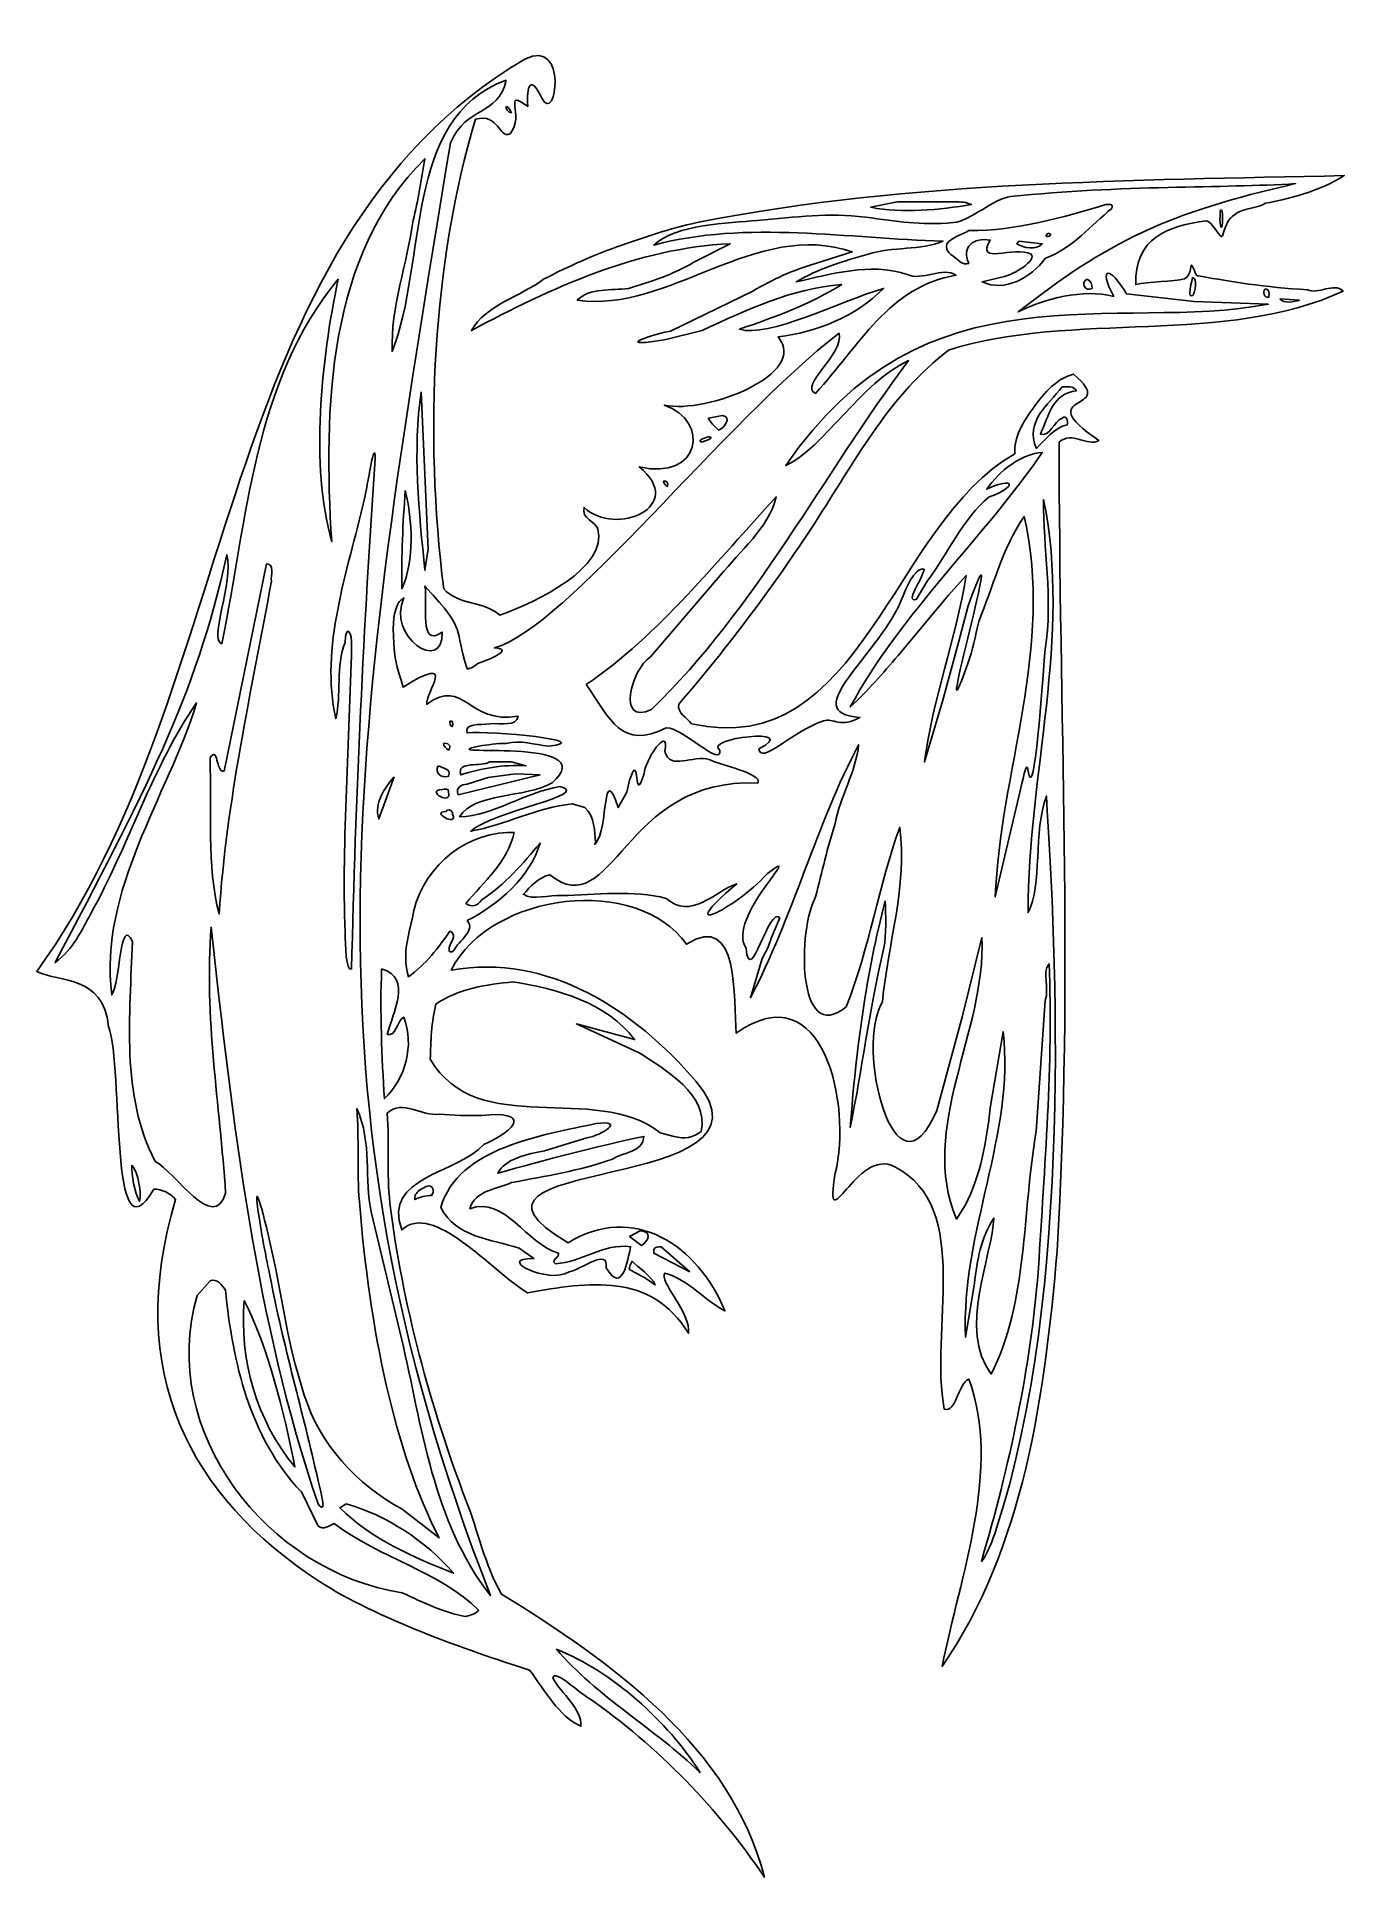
# Model space of a CAD drawing. Header units: centimetres. Extents: x -6.2 to 6.2, y -8.6 to 8.8.
import ezdxf

# ---------------------------------------------------------------- set-up
doc = ezdxf.new("R2010")
doc.units = ezdxf.units.CM
doc.header["$MEASUREMENT"] = 0
doc.layers.add('Ebene 1', color=7, linetype='Continuous')

msp = doc.modelspace()

# ---------------------------------------------------------------- linework, layer by layer
at = {"layer": 'Ebene 1'}
for points, knots in [([(-1.56449, 8.57955), (-1.15047, 8.79037), (-1.26731, 7.94709), (-1.40447, 8.20871), (-1.40447, 8.20871), (-1.50861, 8.44239), (-1.55179, 8.32047), (-1.53655, 8.13251), (-1.53655, 8.13251), (-1.78547, 8.30777), (-1.55433, 8.04615), (-1.70419, 7.87343), (-1.70419, 7.87343), (-1.81087, 7.82263), (-1.80833, 8.07155), (-2.03185, 8.01059), (-2.03185, 8.01059), (-2.43571, 6.64661), (-2.51699, 5.04387), (-2.33157, 3.56813), (-2.33157, 3.56813), (-2.18933, 3.40811), (-1.95565, 3.45637), (-1.80071, 3.31921), (-1.80071, 3.31921), (-1.44257, 3.44621), (-0.77963, 3.76879), (-0.87361, 4.13455), (-0.87361, 4.13455), (-0.88885, 4.20059), (-1.03617, 4.23361), (-1.00315, 4.33775), (-1.00315, 4.33775), (-0.70597, 4.05327), (-0.02525, 4.35045), (-0.48245, 4.72129), (-0.48245, 4.72129), (0.0992, 4.58667), (0.19318, 5.15563), (-0.24623, 5.30549), (-0.24623, 5.30549), (0.16016, 5.21913), (1.1279, 5.60267), (0.83072, 5.95065), (0.83072, 5.95065), (1.20156, 5.99891), (1.55462, 6.13607), (1.82894, 6.41039), (1.82894, 6.41039), (1.41238, 6.28593), (0.73674, 5.93795), (0.46496, 6.02431), (0.46496, 6.02431), (0.79516, 6.13607), (1.13552, 6.26053), (1.4327, 6.44595), (1.4327, 6.44595), (0.9628, 6.41039), (0.53608, 6.20973), (0.1119, 6.01161), (0.1119, 6.01161), (0.1119, 6.01161), (-0.23099, 5.92525), (-0.23099, 5.92525), (-0.23099, 5.92525), (-0.69581, 5.84905), (-0.46467, 5.94557), (-0.18781, 6.00653), (-0.18781, 6.00653), (-0.18781, 6.00653), (0.59196, 6.38499), (0.59196, 6.38499), (0.59196, 6.38499), (0.77992, 6.49675), (0.9755, 6.58311), (1.18378, 6.64661), (1.18378, 6.64661), (1.18378, 6.64661), (1.53176, 6.75583), (1.53176, 6.75583), (1.53176, 6.75583), (0.6199, 7.06825), (-0.19289, 6.17417), (-1.06919, 6.29863), (-1.06919, 6.29863), (-0.94727, 6.42309), (-0.74661, 6.38499), (-0.58405, 6.41039), (-0.58405, 6.41039), (-0.37323, 6.47135), (-0.15733, 6.54501), (0.0357, 6.65677), (0.0357, 6.65677), (0.0357, 6.65677), (0.3786, 6.83203), (0.3786, 6.83203), (0.3786, 6.83203), (-0.49769, 6.79393), (-1.32573, 6.41039), (-2.06995, 6.01161), (-2.06995, 6.01161), (-1.94041, 6.24783), (-1.60513, 6.33419), (-1.38669, 6.49675), (-1.38669, 6.49675), (-1.14539, 6.62121), (-0.90155, 6.73297), (-0.64755, 6.81933), (-0.64755, 6.81933), (-0.40371, 6.90569), (-0.14209, 6.99205), (0.1119, 7.04285), (0.1119, 7.04285), (2.08294, 7.42639), (4.1886, 7.43147), (6.18504, 7.47719), (6.18504, 7.47719), (5.95136, 7.32733), (5.6491, 7.25367), (5.44082, 7.21557), (5.44082, 7.21557), (5.37732, 7.16731), (5.23762, 7.18001), (5.14618, 7.10635), (5.14618, 7.10635), (5.0903, 7.06317), (5.06998, 7.02761), (5.03442, 6.90823), (5.03442, 6.90823), (5.01918, 6.85997), (4.93028, 7.05809), (4.87948, 7.05047), (4.87948, 7.05047), (4.52388, 7.00221), (4.19622, 6.88537), (4.214, 6.44595), (4.214, 6.44595), (4.3283, 6.47643), (4.57468, 6.47135), (4.67374, 6.50183), (4.67374, 6.50183), (4.74994, 6.52469), (4.72454, 6.67709), (4.74994, 6.61867), (4.74994, 6.61867), (4.7982, 6.51199), (4.77534, 6.53485), (4.84392, 6.52215), (4.84392, 6.52215), (5.0903, 6.47897), (5.44082, 6.41801), (5.8396, 6.39769), (5.8396, 6.39769), (5.93866, 6.34689), (6.08598, 6.47135), (6.17488, 6.38499), (6.17488, 6.38499), (5.0649, 5.86429), (3.6171, 6.19957), (2.44362, 5.82619), (2.44362, 5.82619), (1.88736, 5.39693), (1.59272, 4.83305), (1.21426, 4.24631), (1.21426, 4.24631), (0.82564, 3.64179), (0.35574, 3.01187), (-0.10907, 2.47593), (-0.10907, 2.47593), (-0.12431, 2.38957), (-0.03033, 2.35147), (0.01284, 2.29051), (0.01284, 2.29051), (1.62574, 1.92983), (1.90514, 4.18789), (3.071, 4.84575), (3.071, 4.84575), (3.05576, 4.99815), (3.14974, 5.14801), (3.24626, 5.28009), (3.24626, 5.28009), (3.35294, 5.43249), (3.47232, 5.55949), (3.62472, 5.59759), (3.62472, 5.59759), (4.07684, 5.22675), (3.18276, 5.44011), (3.86602, 4.97021), (3.86602, 4.97021), (3.75426, 4.90925), (3.60948, 5.06673), (3.4901, 4.95497), (3.4901, 4.95497), (3.48502, 2.47339), (3.62726, -0.13772), (3.46978, -2.6955), (3.46978, -2.6955), (3.35548, -4.05948), (3.15482, -5.50982), (2.38266, -6.62742), (2.38266, -6.62742), (2.55284, -5.77144), (2.944, -4.7529), (2.63666, -3.90962), (2.63666, -3.90962), (2.52998, -3.94772), (2.51728, -4.2322), (2.40298, -4.1941), (2.40298, -4.1941), (2.25566, -3.46258), (2.67984, -2.28402), (1.93562, -1.90048), (1.93562, -1.90048), (1.57494, -1.70236), (1.26252, -2.6447), (1.37174, -1.96144), (1.37174, -1.96144), (1.52922, -1.31628), (1.26252, -0.05136), (0.43448, -0.63556), (0.43448, -0.63556), (0.40654, -0.32568), (0.47258, 0.52775), (-0.03541, 0.20517), (-0.03541, 0.20517), (-0.49769, 0.86303), (-1.88199, 0.70301), (-2.26045, -0.03866), (-2.26045, -0.03866), (-1.33843, 0.11881), (-0.52817, -0.41204), (0.05602, -1.09276), (0.05602, -1.09276), (0.97804, -2.18496), (-2.58811, -1.77602), (-1.15555, -2.6193), (-1.15555, -2.6193), (-0.53833, -2.23576), (0.07634, -2.6447), (0.3278, -3.26446), (0.3278, -3.26446), (0.15762, -3.1781), (-0.02017, -2.96728), (-0.23861, -2.90632), (-0.23861, -2.90632), (-0.30465, -2.97998), (0.01792, -3.28986), (-0.01763, -3.47528), (-0.01763, -3.47528), (-0.37069, -2.89362), (-0.95997, -2.99268), (-1.53909, -3.09174), (-1.53909, -3.09174), (-1.88707, -2.88092), (-2.43063, -2.22306), (-2.72781, -2.49738), (-2.72781, -2.49738), (-2.91069, -1.98684), (-2.20965, -1.97414), (-1.95057, -1.68966), (-1.95057, -1.68966), (-1.62037, -1.5398), (-1.51877, -1.36708), (-1.97343, -1.41534), (-1.97343, -1.41534), (-2.10805, -1.41534), (-2.24013, -1.41534), (-2.37221, -1.40264), (-2.37221, -1.40264), (-2.53985, -1.42804), (-2.72527, -1.25532), (-2.86497, -1.39248), (-2.86497, -1.39248), (-2.84465, -1.68458), (-2.87259, -1.95382), (-2.83957, -2.24592), (-2.83957, -2.24592), (-2.72273, -3.20096), (-2.45857, -4.1687), (-2.12075, -5.05516), (-2.12075, -5.05516), (-2.00391, -5.35996), (-1.94549, -5.65714), (-1.78547, -5.94416), (-1.78547, -5.94416), (-0.74915, -6.57662), (0.3913, -7.39704), (0.70118, -8.62132), (0.70118, -8.62132), (0.277, -7.98378), (-0.30973, -7.37926), (-0.95997, -6.92714), (-0.95997, -6.92714), (-1.05649, -6.8738), (-1.27747, -6.65282), (-1.30033, -6.7341), (-1.30033, -6.7341), (-1.21905, -6.8865), (-1.02347, -7.02874), (-1.03363, -7.19384), (-1.03363, -7.19384), (-1.24445, -7.09732), (-1.37907, -6.85094), (-1.51877, -6.66298), (-1.51877, -6.66298), (-2.11313, -6.47248), (-2.96403, -6.1753), (-3.50759, -5.82224), (-3.50759, -5.82224), (-4.72933, -5.02722), (-5.35925, -3.84358), (-4.86649, -2.21036), (-4.86649, -2.21036), (-4.91475, -2.1494), (-4.99857, -2.1113), (-5.07223, -2.1113), (-5.07223, -2.1113), (-5.50149, -2.84282), (-5.35417, -0.97084), (-5.50149, -0.57206), (-5.50149, -0.57206), (-5.55737, -0.07676), (-5.96123, -0.16312), (-6.17967, -0.05136), (-6.17967, -0.05136), (-4.23403, 2.62579), (-4.53121, 6.81933), (-1.56449, 8.57955)], [0, 0, 0, 0, 0.01219512, 0.01219512, 0.01219512, 0.01219512, 0.02439024, 0.02439024, 0.02439024, 0.02439024, 0.03658537, 0.03658537, 0.03658537, 0.03658537, 0.04878049, 0.04878049, 0.04878049, 0.04878049, 0.06097561, 0.06097561, 0.06097561, 0.06097561, 0.07317073, 0.07317073, 0.07317073, 0.07317073, 0.08536585, 0.08536585, 0.08536585, 0.08536585, 0.09756098, 0.09756098, 0.09756098, 0.09756098, 0.1097561, 0.1097561, 0.1097561, 0.1097561, 0.12195122, 0.12195122, 0.12195122, 0.12195122, 0.13414634, 0.13414634, 0.13414634, 0.13414634, 0.14634146, 0.14634146, 0.14634146, 0.14634146, 0.15853659, 0.15853659, 0.15853659, 0.15853659, 0.17073171, 0.17073171, 0.17073171, 0.17073171, 0.18292683, 0.18292683, 0.18292683, 0.18292683, 0.19512195, 0.19512195, 0.19512195, 0.19512195, 0.20731707, 0.20731707, 0.20731707, 0.20731707, 0.2195122, 0.2195122, 0.2195122, 0.2195122, 0.23170732, 0.23170732, 0.23170732, 0.23170732, 0.24390244, 0.24390244, 0.24390244, 0.24390244, 0.25609756, 0.25609756, 0.25609756, 0.25609756, 0.26829268, 0.26829268, 0.26829268, 0.26829268, 0.2804878, 0.2804878, 0.2804878, 0.2804878, 0.29268293, 0.29268293, 0.29268293, 0.29268293, 0.30487805, 0.30487805, 0.30487805, 0.30487805, 0.31707317, 0.31707317, 0.31707317, 0.31707317, 0.32926829, 0.32926829, 0.32926829, 0.32926829, 0.34146341, 0.34146341, 0.34146341, 0.34146341, 0.35365854, 0.35365854, 0.35365854, 0.35365854, 0.36585366, 0.36585366, 0.36585366, 0.36585366, 0.37804878, 0.37804878, 0.37804878, 0.37804878, 0.3902439, 0.3902439, 0.3902439, 0.3902439, 0.40243902, 0.40243902, 0.40243902, 0.40243902, 0.41463415, 0.41463415, 0.41463415, 0.41463415, 0.42682927, 0.42682927, 0.42682927, 0.42682927, 0.43902439, 0.43902439, 0.43902439, 0.43902439, 0.45121951, 0.45121951, 0.45121951, 0.45121951, 0.46341463, 0.46341463, 0.46341463, 0.46341463, 0.47560976, 0.47560976, 0.47560976, 0.47560976, 0.48780488, 0.48780488, 0.48780488, 0.48780488, 0.5, 0.5, 0.5, 0.5, 0.51219512, 0.51219512, 0.51219512, 0.51219512, 0.52439024, 0.52439024, 0.52439024, 0.52439024, 0.53658537, 0.53658537, 0.53658537, 0.53658537, 0.54878049, 0.54878049, 0.54878049, 0.54878049, 0.56097561, 0.56097561, 0.56097561, 0.56097561, 0.57317073, 0.57317073, 0.57317073, 0.57317073, 0.58536585, 0.58536585, 0.58536585, 0.58536585, 0.59756098, 0.59756098, 0.59756098, 0.59756098, 0.6097561, 0.6097561, 0.6097561, 0.6097561, 0.62195122, 0.62195122, 0.62195122, 0.62195122, 0.63414634, 0.63414634, 0.63414634, 0.63414634, 0.64634146, 0.64634146, 0.64634146, 0.64634146, 0.65853659, 0.65853659, 0.65853659, 0.65853659, 0.67073171, 0.67073171, 0.67073171, 0.67073171, 0.68292683, 0.68292683, 0.68292683, 0.68292683, 0.69512195, 0.69512195, 0.69512195, 0.69512195, 0.70731707, 0.70731707, 0.70731707, 0.70731707, 0.7195122, 0.7195122, 0.7195122, 0.7195122, 0.73170732, 0.73170732, 0.73170732, 0.73170732, 0.74390244, 0.74390244, 0.74390244, 0.74390244, 0.75609756, 0.75609756, 0.75609756, 0.75609756, 0.76829268, 0.76829268, 0.76829268, 0.76829268, 0.7804878, 0.7804878, 0.7804878, 0.7804878, 0.79268293, 0.79268293, 0.79268293, 0.79268293, 0.80487805, 0.80487805, 0.80487805, 0.80487805, 0.81707317, 0.81707317, 0.81707317, 0.81707317, 0.82926829, 0.82926829, 0.82926829, 0.82926829, 0.84146341, 0.84146341, 0.84146341, 0.84146341, 0.85365854, 0.85365854, 0.85365854, 0.85365854, 0.86585366, 0.86585366, 0.86585366, 0.86585366, 0.87804878, 0.87804878, 0.87804878, 0.87804878, 0.8902439, 0.8902439, 0.8902439, 0.8902439, 0.90243902, 0.90243902, 0.90243902, 0.90243902, 0.91463415, 0.91463415, 0.91463415, 0.91463415, 0.92682927, 0.92682927, 0.92682927, 0.92682927, 0.93902439, 0.93902439, 0.93902439, 0.93902439, 0.95121951, 0.95121951, 0.95121951, 0.95121951, 0.96341463, 0.96341463, 0.96341463, 0.96341463, 0.97560976, 0.97560976, 0.97560976, 0.97560976, 0.98780488, 0.98780488, 0.98780488, 0.98780488, 1, 1, 1, 1]), ([(3.92952, 7.20287), (3.95238, 7.20287), (4.00826, 7.21557), (3.98794, 7.16731), (3.98794, 7.16731), (3.78474, 7.00475), (3.62472, 6.79393), (3.36056, 6.69487), (3.36056, 6.69487), (3.22086, 6.50945), (2.97448, 6.37229), (2.76112, 6.47135), (2.76112, 6.47135), (2.76112, 6.47135), (2.97194, 6.52215), (2.97194, 6.52215), (2.97194, 6.52215), (3.06084, 6.54501), (3.27674, 6.66947), (3.22594, 6.73297), (3.22594, 6.73297), (3.06592, 6.81933), (2.69, 6.62121), (2.83732, 6.86759), (2.83732, 6.86759), (2.6773, 6.89299), (2.56554, 6.80663), (2.63412, 6.64661), (2.63412, 6.64661), (2.60618, 6.63391), (2.58078, 6.64661), (2.55538, 6.65677), (2.55538, 6.65677), (2.50458, 6.72027), (2.40806, 6.73297), (2.42584, 6.83203), (2.42584, 6.83203), (2.47918, 6.89299), (2.56554, 6.91839), (2.63666, 6.95649), (2.63666, 6.95649), (3.08878, 6.95649), (3.51804, 7.07841), (3.92952, 7.20287)], [0, 0, 0, 0, 0.09090909, 0.09090909, 0.09090909, 0.09090909, 0.18181818, 0.18181818, 0.18181818, 0.18181818, 0.27272727, 0.27272727, 0.27272727, 0.27272727, 0.36363636, 0.36363636, 0.36363636, 0.36363636, 0.45454545, 0.45454545, 0.45454545, 0.45454545, 0.54545455, 0.54545455, 0.54545455, 0.54545455, 0.63636364, 0.63636364, 0.63636364, 0.63636364, 0.72727273, 0.72727273, 0.72727273, 0.72727273, 0.81818182, 0.81818182, 0.81818182, 0.81818182, 0.90909091, 0.90909091, 0.90909091, 0.90909091, 1, 1, 1, 1]), ([(-2.97927, 4.79749), (-3.08595, 3.27095), (-3.16723, 1.57169), (-3.20279, -0.0285), (-3.20279, -0.0285), (-3.25867, -0.0539), (-3.26121, 0.19501), (-3.26375, 0.31947), (-3.26375, 0.31947), (-3.29677, 1.19577), (-3.22057, 2.14065), (-3.20279, 3.02203), (-3.20279, 3.02203), (-3.19263, 3.15919), (-3.25867, 3.24555), (-3.26375, 3.06013), (-3.26375, 3.06013), (-3.35265, 2.83661), (-3.29677, 2.56229), (-3.35265, 2.33877), (-3.35265, 2.33877), (-3.50251, 3.01441), (-3.24343, 3.72307), (-3.08341, 4.40633), (-3.08341, 4.40633), (-3.05293, 4.53841), (-2.98181, 5.01847), (-2.97927, 4.79749)], [0, 0, 0, 0, 0.14285714, 0.14285714, 0.14285714, 0.14285714, 0.28571429, 0.28571429, 0.28571429, 0.28571429, 0.42857143, 0.42857143, 0.42857143, 0.42857143, 0.57142857, 0.57142857, 0.57142857, 0.57142857, 0.71428571, 0.71428571, 0.71428571, 0.71428571, 0.85714286, 0.85714286, 0.85714286, 0.85714286, 1, 1, 1, 1]), ([(-4.00797, 3.80435), (-3.92415, 3.80435), (-3.97241, 3.69259), (-3.95971, 3.64179), (-3.95971, 3.64179), (-4.15021, 2.60039), (-4.38643, 1.55899), (-4.45501, 0.49219), (-4.45501, 0.49219), (-4.57693, 0.95193), (-4.52359, 1.47263), (-4.54137, 1.96793), (-4.54137, 1.96793), (-4.46263, 2.09239), (-4.49057, 1.83077), (-4.40929, 1.84347), (-4.40929, 1.84347), (-4.40929, 1.84347), (-4.00797, 3.80435), (-4.00797, 3.80435)], [0, 0, 0, 0, 0.2, 0.2, 0.2, 0.2, 0.4, 0.4, 0.4, 0.4, 0.6, 0.6, 0.6, 0.6, 0.8, 0.8, 0.8, 0.8, 1, 1, 1, 1]), ([(-4.21879, -3.1654), (-4.26451, -3.7115), (-4.10449, -4.30586), (-3.73873, -4.7402), (-3.73873, -4.7402), (-3.84541, -4.2068), (-3.98257, -3.63784), (-4.21879, -3.1654)], [0, 0, 0, 0, 0.5, 0.5, 0.5, 0.5, 1, 1, 1, 1]), ([(-3.25359, -5.08818), (-3.25359, -5.08818), (-3.31455, -5.12628), (-3.31455, -5.12628), (-3.31455, -5.12628), (-3.01483, -5.42346), (-2.61097, -5.59872), (-2.23759, -5.74604), (-2.23759, -5.74604), (-2.50175, -5.43616), (-2.87259, -5.19994), (-3.25359, -5.08818)], [0, 0, 0, 0, 0.33333333, 0.33333333, 0.33333333, 0.33333333, 0.66666667, 0.66666667, 0.66666667, 0.66666667, 1, 1, 1, 1])]:
    msp.add_open_spline(points, degree=3, knots=knots, dxfattribs=at)
at = {"layer": 'Ebene 1', "color": 7}
for points, knots in [([(-1.73975, 8.38143), (-1.82103, 8.03345), (-2.11059, 8.14521), (-2.26807, 7.78707), (-2.26807, 7.78707), (-3.17739, 2.25241), (-3.75905, -1.16896), (-1.88961, -5.95686), (-1.88961, -5.95686), (-2.43825, -5.25074), (-2.53477, -4.35666), (-2.73035, -3.52608), (-2.73035, -3.52608), (-2.73035, -3.52608), (-3.01737, -2.3272), (-3.01737, -2.3272), (-3.01737, -2.3272), (-3.08341, -2.02748), (-3.00721, -1.66934), (-3.15199, -1.3493), (-3.15199, -1.3493), (-3.13167, -1.6287), (-3.15199, -1.94874), (-3.12913, -2.22814), (-3.12913, -2.22814), (-3.03261, -3.43718), (-2.79893, -4.58526), (-2.37475, -5.41076), (-2.37475, -5.41076), (-2.37475, -5.41076), (-2.72273, -5.13898), (-2.72273, -5.13898), (-2.72273, -5.13898), (-3.14945, -4.91546), (-3.51013, -4.51668), (-3.64983, -4.05948), (-3.64983, -4.05948), (-3.82255, -3.55148), (-3.87589, -2.99268), (-4.00797, -2.47198), (-4.00797, -2.47198), (-4.19847, -1.71506), (-4.04353, -2.632), (-3.97241, -2.94188), (-3.97241, -2.94188), (-3.85557, -3.56164), (-3.65745, -4.24744), (-3.52283, -4.85196), (-3.52283, -4.85196), (-3.49997, -4.95102), (-3.42885, -5.21264), (-3.52029, -5.08818), (-3.52029, -5.08818), (-4.11465, -3.35082), (-4.32801, -1.46614), (-4.53121, 0.36773), (-4.53121, 0.36773), (-4.59725, -0.473), (-4.44993, -1.31628), (-4.39405, -2.1494), (-4.39405, -2.1494), (-4.50835, -2.53294), (-4.86649, -1.94874), (-5.05953, -1.84968), (-5.05953, -1.84968), (-5.38719, -1.22992), (-5.29829, -0.4603), (-5.27543, 0.23057), (-5.27543, 0.23057), (-5.39481, 0.49219), (-5.38973, -0.16312), (-5.47101, -0.27488), (-5.47101, -0.27488), (-5.59547, 0.71571), (-4.94523, 1.59709), (-4.66837, 2.48863), (-4.66837, 2.48863), (-5.08747, 1.88665), (-5.31353, 1.13227), (-5.66913, 0.49473), (-5.66913, 0.49473), (-5.76057, 0.33217), (-5.82915, 0.16199), (-6.00695, 0.03245), (-6.00695, 0.03245), (-5.17891, 1.60725), (-4.67091, 2.54959), (-4.38389, 3.89071), (-4.38389, 3.89071), (-4.31531, 3.63163), (-4.55661, 3.08299), (-4.42961, 3.04743), (-4.42961, 3.04743), (-4.18831, 4.22599), (-4.12989, 5.52901), (-3.32979, 6.49675), (-3.32979, 6.49675), (-3.49235, 5.71443), (-3.59395, 4.74669), (-3.39075, 4.01517), (-3.39075, 4.01517), (-3.46949, 5.26739), (-3.43139, 6.73297), (-2.50937, 7.63721), (-2.50937, 7.63721), (-2.54493, 7.43909), (-2.57033, 7.24097), (-2.62113, 7.05555), (-2.62113, 7.05555), (-2.67447, 6.64661), (-2.83449, 6.23513), (-2.81925, 5.81349), (-2.81925, 5.81349), (-2.48397, 6.64661), (-2.72273, 8.02075), (-1.73975, 8.38143)], [0, 0, 0, 0, 0.03448276, 0.03448276, 0.03448276, 0.03448276, 0.06896552, 0.06896552, 0.06896552, 0.06896552, 0.10344828, 0.10344828, 0.10344828, 0.10344828, 0.13793103, 0.13793103, 0.13793103, 0.13793103, 0.17241379, 0.17241379, 0.17241379, 0.17241379, 0.20689655, 0.20689655, 0.20689655, 0.20689655, 0.24137931, 0.24137931, 0.24137931, 0.24137931, 0.27586207, 0.27586207, 0.27586207, 0.27586207, 0.31034483, 0.31034483, 0.31034483, 0.31034483, 0.34482759, 0.34482759, 0.34482759, 0.34482759, 0.37931034, 0.37931034, 0.37931034, 0.37931034, 0.4137931, 0.4137931, 0.4137931, 0.4137931, 0.44827586, 0.44827586, 0.44827586, 0.44827586, 0.48275862, 0.48275862, 0.48275862, 0.48275862, 0.51724138, 0.51724138, 0.51724138, 0.51724138, 0.55172414, 0.55172414, 0.55172414, 0.55172414, 0.5862069, 0.5862069, 0.5862069, 0.5862069, 0.62068966, 0.62068966, 0.62068966, 0.62068966, 0.65517241, 0.65517241, 0.65517241, 0.65517241, 0.68965517, 0.68965517, 0.68965517, 0.68965517, 0.72413793, 0.72413793, 0.72413793, 0.72413793, 0.75862069, 0.75862069, 0.75862069, 0.75862069, 0.79310345, 0.79310345, 0.79310345, 0.79310345, 0.82758621, 0.82758621, 0.82758621, 0.82758621, 0.86206897, 0.86206897, 0.86206897, 0.86206897, 0.89655172, 0.89655172, 0.89655172, 0.89655172, 0.93103448, 0.93103448, 0.93103448, 0.93103448, 0.96551724, 0.96551724, 0.96551724, 0.96551724, 1, 1, 1, 1]), ([(-1.73975, 8.13251), (-1.71435, 8.11981), (-1.69911, 8.09695), (-1.69149, 8.07155), (-1.69149, 8.07155), (-1.71943, 8.07155), (-1.74737, 8.10965), (-1.73975, 8.13251)], [0, 0, 0, 0, 0.5, 0.5, 0.5, 0.5, 1, 1, 1, 1]), ([(-0.89393, 1.16275), (-0.90917, 1.27451), (-0.89647, 1.40913), (-0.99807, 1.49803), (-0.99807, 1.49803), (-0.99807, 1.49803), (-1.11745, 1.53359), (-1.11745, 1.53359), (-1.11745, 1.53359), (-1.45019, 1.49803), (-1.74737, 1.33547), (-2.07503, 1.27451), (-2.07503, 1.27451), (-1.88453, 1.45993), (-0.91425, 1.61995), (-1.23175, 1.69615), (-1.23175, 1.69615), (-1.55941, 1.64535), (-1.85913, 1.42183), (-2.18171, 1.40913), (-2.18171, 1.40913), (-2.03693, 1.64535), (-1.56957, 1.58439), (-1.30541, 1.73171), (-1.30541, 1.73171), (-0.79741, 2.17875), (-2.49667, 1.96793), (-1.99883, 2.07969), (-1.99883, 2.07969), (-1.91501, 2.09239), (-1.82865, 2.10509), (-1.73975, 2.10509), (-1.73975, 2.10509), (-1.60513, 2.14065), (-1.47305, 2.09239), (-1.34097, 2.07969), (-1.34097, 2.07969), (-0.86599, 2.12795), (-1.88961, 2.22955), (-2.11059, 2.20415), (-2.11059, 2.20415), (-2.14107, 2.29559), (-1.99375, 2.28035), (-1.89469, 2.29051), (-1.89469, 2.29051), (-1.78039, 2.30067), (-1.64577, 2.26003), (-1.62799, 2.36417), (-1.62799, 2.36417), (-2.10297, 2.27781), (-2.13599, 2.73755), (-2.49159, 2.47593), (-2.49159, 2.47593), (-2.51445, 2.57499), (-2.17917, 2.97123), (-2.71511, 2.63849), (-2.71511, 2.63849), (-2.73543, 2.71469), (-2.78369, 2.83915), (-2.79639, 2.96615), (-2.79639, 2.96615), (-2.84465, 3.43351), (-2.73035, 3.46399), (-2.70749, 3.48177), (-2.70749, 3.48177), (-2.88021, 3.12109), (-2.33157, 2.75025), (-2.34681, 3.15919), (-2.34681, 3.15919), (-2.57033, 2.99663), (-2.47889, 3.43097), (-2.50937, 3.59353), (-2.50937, 3.59353), (-2.50937, 3.59353), (-2.49921, 3.58083), (-2.49921, 3.58083), (-2.49921, 3.58083), (-2.10297, 3.15919), (-2.24013, 3.20745), (-2.11059, 2.81121), (-2.11059, 2.81121), (-2.07249, 2.81121), (-2.03947, 2.83661), (-2.00899, 2.86201), (-2.00899, 2.86201), (-1.93787, 2.88487), (-1.64577, 2.99663), (-1.85151, 3.00933), (-1.85151, 3.00933), (-1.17333, 3.19475), (0.3278, 5.15563), (1.4073, 5.98621), (1.4073, 5.98621), (1.4581, 5.78809), (1.02376, 5.49091), (1.18378, 5.41725), (1.18378, 5.41725), (1.5978, 5.86429), (1.88482, 6.43325), (2.51474, 6.53485), (2.51474, 6.53485), (2.3852, 6.62121), (2.19724, 6.47135), (2.0423, 6.54501), (2.0423, 6.54501), (1.6994, 6.65677), (1.33364, 6.54501), (1.00344, 6.47135), (1.00344, 6.47135), (1.2041, 6.59581), (1.45048, 6.66947), (1.68416, 6.73297), (1.68416, 6.73297), (1.91022, 6.80663), (2.18454, 6.76853), (2.39028, 6.85743), (2.39028, 6.85743), (1.5089, 6.88029), (0.52592, 7.05555), (-0.34529, 6.81933), (-0.34529, 6.81933), (-0.13447, 7.01745), (0.36336, 7.03015), (0.6326, 7.05301), (0.6326, 7.05301), (1.00344, 7.08603), (1.3057, 7.12667), (1.65622, 7.08349), (1.65622, 7.08349), (1.97118, 7.04539), (2.16168, 7.00475), (2.48934, 7.03269), (2.48934, 7.03269), (2.64936, 7.04539), (2.87034, 7.26383), (3.03036, 7.27907), (3.03036, 7.27907), (4.07684, 7.38829), (5.04712, 7.35781), (5.7253, 7.40099), (5.7253, 7.40099), (4.5188, 7.12921), (3.93714, 6.84473), (3.10148, 6.18687), (3.10148, 6.18687), (3.35294, 6.31133), (3.70854, 6.41039), (4.00572, 6.33419), (4.00572, 6.33419), (3.85078, 6.62121), (3.97524, 6.62121), (4.1251, 6.35959), (4.1251, 6.35959), (4.1251, 6.35959), (4.76772, 6.28593), (4.76772, 6.28593), (4.76772, 6.28593), (4.76772, 6.28593), (5.46622, 6.26053), (5.46622, 6.26053), (5.46622, 6.26053), (4.0362, 5.98621), (2.21248, 6.66947), (0.90438, 4.73399), (0.90438, 4.73399), (1.26252, 4.89655), (1.62066, 5.52901), (2.06516, 5.72713), (2.06516, 5.72713), (1.24474, 4.63493), (0.6326, 3.39541), (-0.36561, 2.42767), (-0.36561, 2.42767), (-0.70089, 2.26511), (-0.55611, 2.81121), (-0.37577, 2.92297), (-0.37577, 2.92297), (-0.37577, 2.92297), (0.28462, 3.69259), (0.28462, 3.69259), (0.28462, 3.69259), (0.47004, 3.92881), (0.73928, 4.13963), (0.81294, 4.43681), (0.81294, 4.43681), (0.25922, 3.84245), (-0.29195, 3.13379), (-0.98283, 2.66135), (-0.98283, 2.66135), (-0.75423, 2.32861), (-0.65009, 2.04159), (-0.22591, 2.25241), (-0.22591, 2.25241), (-0.06081, 2.25241), (0.29732, 1.86887), (0.27954, 2.04159), (0.27954, 2.04159), (0.10682, 2.15335), (1.06948, 2.26511), (0.65038, 2.05429), (0.65038, 2.05429), (0.66816, 1.89935), (0.94502, 2.20669), (1.25998, 2.31845), (1.25998, 2.31845), (1.34888, 2.34893), (1.42762, 2.24479), (1.60542, 2.35147), (1.60542, 2.35147), (0.99074, 2.39465), (1.80862, 2.94837), (2.01436, 3.50209), (2.01436, 3.50209), (2.07024, 3.65449), (2.14898, 3.77387), (2.21248, 3.75355), (2.21248, 3.75355), (2.20232, 3.66719), (2.02198, 3.43097), (2.14136, 3.46907), (2.14136, 3.46907), (2.14136, 3.46907), (2.24042, 3.64179), (2.24042, 3.64179), (2.24042, 3.64179), (2.44108, 3.90341), (2.57316, 4.22599), (2.82716, 4.43681), (2.82716, 4.43681), (3.09894, 4.53587), (3.071, 4.63493), (2.8043, 4.51047), (2.8043, 4.51047), (2.92114, 4.68573), (3.1345, 4.84575), (3.33008, 4.85845), (3.33008, 4.85845), (2.817, 4.10153), (1.9788, 3.31921), (1.51398, 2.45053), (1.51398, 2.45053), (1.66638, 2.58769), (1.8264, 2.77311), (1.9661, 2.93567), (1.9661, 2.93567), (1.9661, 2.93567), (2.44362, 3.50717), (2.44362, 3.50717), (2.44362, 3.50717), (2.44362, 3.50717), (2.61126, 3.69259), (2.61126, 3.69259), (2.61126, 3.69259), (2.50966, 3.09569), (2.29376, 2.51403), (2.21502, 1.92983), (2.21502, 1.92983), (2.21502, 1.92983), (2.39028, 2.51403), (2.39028, 2.51403), (2.39028, 2.51403), (2.39028, 2.51403), (2.5376, 3.06013), (2.5376, 3.06013), (2.5376, 3.06013), (2.5376, 3.06013), (2.62904, 3.40811), (2.62904, 3.40811), (2.62904, 3.40811), (3.05068, 4.57397), (2.24042, 1.78251), (2.6265, 2.86201), (2.6265, 2.86201), (2.66968, 2.98393), (2.69762, 3.12109), (2.7281, 3.25825), (2.7281, 3.25825), (2.86272, 3.58083), (2.95162, 3.95421), (3.15736, 4.25139), (3.15736, 4.25139), (3.44692, 3.03473), (2.92622, 1.81807), (2.88558, 0.65221), (2.88558, 0.65221), (2.88558, 0.65221), (3.11926, 1.65805), (3.11926, 1.65805), (3.11926, 1.65805), (3.13704, 1.70631), (3.18276, 1.98063), (3.19546, 1.84347), (3.19546, 1.84347), (3.25642, 1.50819), (3.32754, 2.68675), (3.35802, 2.99663), (3.35802, 2.99663), (3.43422, 3.48177), (3.33516, 3.95421), (3.34278, 4.41141), (3.34278, 4.41141), (3.60694, 3.10839), (3.19546, 1.81807), (3.19546, 0.50489), (3.19546, 0.50489), (3.33262, 0.76397), (3.24372, 1.27451), (3.36818, 1.60725), (3.36818, 1.60725), (3.46216, 0.15437), (3.62726, -3.0765), (2.89828, -5.31932), (2.89828, -5.31932), (2.86272, -5.43108), (2.79668, -5.59618), (2.7535, -5.63428), (2.7535, -5.63428), (3.0202, -4.73004), (3.21832, -3.81056), (3.29452, -2.85552), (3.29452, -2.85552), (3.34786, -1.91318), (3.43676, -0.92004), (3.39358, 0.01975), (3.39358, 0.01975), (3.325, -0.06406), (3.39866, -0.21392), (3.35802, -0.32568), (3.35802, -0.32568), (3.35802, -0.32568), (3.27166, -1.5652), (3.27166, -1.5652), (3.27166, -1.5652), (3.13958, -2.33482), (3.19292, -3.1781), (2.84748, -3.86136), (2.84748, -3.86136), (2.5249, -3.44988), (2.86526, -2.71836), (2.87034, -2.38562), (2.87034, -2.38562), (2.75096, -2.57104), (2.71286, -2.78186), (2.68746, -3.00538), (2.68746, -3.00538), (2.68746, -3.00538), (2.60364, -3.51338), (2.60364, -3.51338), (2.60364, -3.51338), (2.56046, -2.52024), (3.07354, -1.5779), (2.95924, -0.62286), (2.95924, -0.62286), (2.95924, -0.62286), (2.83732, -1.34168), (2.83732, -1.34168), (2.83732, -1.34168), (2.8043, -1.66426), (2.74588, -1.97414), (2.60364, -2.26116), (2.60364, -2.26116), (2.60364, -2.26116), (2.51728, -2.39578), (2.51728, -2.39578), (2.51728, -2.39578), (2.1566, -1.5271), (2.79922, -0.62286), (2.75858, 0.26867), (2.75858, 0.26867), (2.75858, 0.26867), (2.5757, -0.473), (2.5757, -0.473), (2.5757, -0.473), (2.5757, -0.473), (2.33186, -1.36708), (2.33186, -1.36708), (2.33186, -1.36708), (1.93816, -2.29672), (1.55208, -0.76002), (1.81878, -0.33838), (1.81878, -0.33838), (1.86704, 0.20517), (2.05754, 0.76397), (1.98134, 1.31007), (1.98134, 1.31007), (1.78576, 0.77667), (1.69178, 0.15691), (1.47588, -0.38664), (1.47588, -0.38664), (1.00344, -0.77018), (1.01868, 0.35503), (1.18632, 0.65221), (1.18632, 0.65221), (1.24474, 0.88843), (1.29808, 1.12465), (1.37174, 1.34817), (1.37174, 1.34817), (1.41492, 1.59709), (1.56986, 1.84347), (1.59272, 2.09239), (1.59272, 2.09239), (1.20156, 1.36087), (0.9628, 0.44139), (0.5691, -0.30028), (0.5691, -0.30028), (0.5691, -0.30028), (0.68086, 0.07055), (0.68086, 0.07055), (0.68086, 0.07055), (0.71642, 0.13151), (0.74944, 0.19247), (0.76722, 0.26867), (0.76722, 0.26867), (0.76722, 0.26867), (0.8485, 0.45409), (0.8485, 0.45409), (0.8485, 0.45409), (0.74436, 0.57855), (0.56402, -0.22662), (0.52846, 0.16961), (0.52846, 0.16961), (0.33034, 0.45409), (1.11774, 1.16275), (0.73166, 0.87573), (0.73166, 0.87573), (0.39892, 0.51505), (-0.17765, 0.25597), (0.43956, 0.77667), (0.43956, 0.77667), (0.22874, 0.70301), (0.00268, 0.42869), (-0.22591, 0.63951), (-0.22591, 0.63951), (-0.53579, 0.71571), (-0.89647, 0.67761), (-1.21651, 0.66491), (-1.21651, 0.66491), (-1.33081, 0.67761), (-1.49337, 0.61665), (-1.57719, 0.67761), (-1.57719, 0.67761), (-1.51369, 0.75127), (-1.42733, 0.84017), (-1.32827, 0.86303), (-1.32827, 0.86303), (-0.72883, 0.38043), (-0.63993, 1.79521), (0.64022, 1.72917), (0.64022, 1.72917), (0.68848, 1.82061), (0.27446, 1.90189), (0.18048, 1.95269), (0.18048, 1.95269), (0.03062, 2.00095), (-0.19543, 1.84347), (-0.23861, 2.02889), (-0.23861, 2.02889), (-0.19543, 2.30321), (-0.43419, 1.92983), (-0.43673, 1.81807), (-0.43673, 1.81807), (-0.53833, 1.48533), (-0.47229, 2.06699), (-0.57389, 1.75711), (-0.57389, 1.75711), (-0.57389, 1.75711), (-0.59929, 1.64535), (-0.59929, 1.64535), (-0.59929, 1.64535), (-0.59929, 1.64535), (-0.68057, 1.49803), (-0.68057, 1.49803), (-0.68057, 1.49803), (-0.83551, 1.95523), (-0.77201, 1.29737), (-0.89393, 1.16275)], [0, 0, 0, 0, 0.00840336, 0.00840336, 0.00840336, 0.00840336, 0.01680672, 0.01680672, 0.01680672, 0.01680672, 0.02521008, 0.02521008, 0.02521008, 0.02521008, 0.03361345, 0.03361345, 0.03361345, 0.03361345, 0.04201681, 0.04201681, 0.04201681, 0.04201681, 0.05042017, 0.05042017, 0.05042017, 0.05042017, 0.05882353, 0.05882353, 0.05882353, 0.05882353, 0.06722689, 0.06722689, 0.06722689, 0.06722689, 0.07563025, 0.07563025, 0.07563025, 0.07563025, 0.08403361, 0.08403361, 0.08403361, 0.08403361, 0.09243697, 0.09243697, 0.09243697, 0.09243697, 0.10084034, 0.10084034, 0.10084034, 0.10084034, 0.1092437, 0.1092437, 0.1092437, 0.1092437, 0.11764706, 0.11764706, 0.11764706, 0.11764706, 0.12605042, 0.12605042, 0.12605042, 0.12605042, 0.13445378, 0.13445378, 0.13445378, 0.13445378, 0.14285714, 0.14285714, 0.14285714, 0.14285714, 0.1512605, 0.1512605, 0.1512605, 0.1512605, 0.15966387, 0.15966387, 0.15966387, 0.15966387, 0.16806723, 0.16806723, 0.16806723, 0.16806723, 0.17647059, 0.17647059, 0.17647059, 0.17647059, 0.18487395, 0.18487395, 0.18487395, 0.18487395, 0.19327731, 0.19327731, 0.19327731, 0.19327731, 0.20168067, 0.20168067, 0.20168067, 0.20168067, 0.21008403, 0.21008403, 0.21008403, 0.21008403, 0.21848739, 0.21848739, 0.21848739, 0.21848739, 0.22689076, 0.22689076, 0.22689076, 0.22689076, 0.23529412, 0.23529412, 0.23529412, 0.23529412, 0.24369748, 0.24369748, 0.24369748, 0.24369748, 0.25210084, 0.25210084, 0.25210084, 0.25210084, 0.2605042, 0.2605042, 0.2605042, 0.2605042, 0.26890756, 0.26890756, 0.26890756, 0.26890756, 0.27731092, 0.27731092, 0.27731092, 0.27731092, 0.28571429, 0.28571429, 0.28571429, 0.28571429, 0.29411765, 0.29411765, 0.29411765, 0.29411765, 0.30252101, 0.30252101, 0.30252101, 0.30252101, 0.31092437, 0.31092437, 0.31092437, 0.31092437, 0.31932773, 0.31932773, 0.31932773, 0.31932773, 0.32773109, 0.32773109, 0.32773109, 0.32773109, 0.33613445, 0.33613445, 0.33613445, 0.33613445, 0.34453782, 0.34453782, 0.34453782, 0.34453782, 0.35294118, 0.35294118, 0.35294118, 0.35294118, 0.36134454, 0.36134454, 0.36134454, 0.36134454, 0.3697479, 0.3697479, 0.3697479, 0.3697479, 0.37815126, 0.37815126, 0.37815126, 0.37815126, 0.38655462, 0.38655462, 0.38655462, 0.38655462, 0.39495798, 0.39495798, 0.39495798, 0.39495798, 0.40336134, 0.40336134, 0.40336134, 0.40336134, 0.41176471, 0.41176471, 0.41176471, 0.41176471, 0.42016807, 0.42016807, 0.42016807, 0.42016807, 0.42857143, 0.42857143, 0.42857143, 0.42857143, 0.43697479, 0.43697479, 0.43697479, 0.43697479, 0.44537815, 0.44537815, 0.44537815, 0.44537815, 0.45378151, 0.45378151, 0.45378151, 0.45378151, 0.46218487, 0.46218487, 0.46218487, 0.46218487, 0.47058824, 0.47058824, 0.47058824, 0.47058824, 0.4789916, 0.4789916, 0.4789916, 0.4789916, 0.48739496, 0.48739496, 0.48739496, 0.48739496, 0.49579832, 0.49579832, 0.49579832, 0.49579832, 0.50420168, 0.50420168, 0.50420168, 0.50420168, 0.51260504, 0.51260504, 0.51260504, 0.51260504, 0.5210084, 0.5210084, 0.5210084, 0.5210084, 0.52941176, 0.52941176, 0.52941176, 0.52941176, 0.53781513, 0.53781513, 0.53781513, 0.53781513, 0.54621849, 0.54621849, 0.54621849, 0.54621849, 0.55462185, 0.55462185, 0.55462185, 0.55462185, 0.56302521, 0.56302521, 0.56302521, 0.56302521, 0.57142857, 0.57142857, 0.57142857, 0.57142857, 0.57983193, 0.57983193, 0.57983193, 0.57983193, 0.58823529, 0.58823529, 0.58823529, 0.58823529, 0.59663866, 0.59663866, 0.59663866, 0.59663866, 0.60504202, 0.60504202, 0.60504202, 0.60504202, 0.61344538, 0.61344538, 0.61344538, 0.61344538, 0.62184874, 0.62184874, 0.62184874, 0.62184874, 0.6302521, 0.6302521, 0.6302521, 0.6302521, 0.63865546, 0.63865546, 0.63865546, 0.63865546, 0.64705882, 0.64705882, 0.64705882, 0.64705882, 0.65546218, 0.65546218, 0.65546218, 0.65546218, 0.66386555, 0.66386555, 0.66386555, 0.66386555, 0.67226891, 0.67226891, 0.67226891, 0.67226891, 0.68067227, 0.68067227, 0.68067227, 0.68067227, 0.68907563, 0.68907563, 0.68907563, 0.68907563, 0.69747899, 0.69747899, 0.69747899, 0.69747899, 0.70588235, 0.70588235, 0.70588235, 0.70588235, 0.71428571, 0.71428571, 0.71428571, 0.71428571, 0.72268908, 0.72268908, 0.72268908, 0.72268908, 0.73109244, 0.73109244, 0.73109244, 0.73109244, 0.7394958, 0.7394958, 0.7394958, 0.7394958, 0.74789916, 0.74789916, 0.74789916, 0.74789916, 0.75630252, 0.75630252, 0.75630252, 0.75630252, 0.76470588, 0.76470588, 0.76470588, 0.76470588, 0.77310924, 0.77310924, 0.77310924, 0.77310924, 0.78151261, 0.78151261, 0.78151261, 0.78151261, 0.78991597, 0.78991597, 0.78991597, 0.78991597, 0.79831933, 0.79831933, 0.79831933, 0.79831933, 0.80672269, 0.80672269, 0.80672269, 0.80672269, 0.81512605, 0.81512605, 0.81512605, 0.81512605, 0.82352941, 0.82352941, 0.82352941, 0.82352941, 0.83193277, 0.83193277, 0.83193277, 0.83193277, 0.84033613, 0.84033613, 0.84033613, 0.84033613, 0.8487395, 0.8487395, 0.8487395, 0.8487395, 0.85714286, 0.85714286, 0.85714286, 0.85714286, 0.86554622, 0.86554622, 0.86554622, 0.86554622, 0.87394958, 0.87394958, 0.87394958, 0.87394958, 0.88235294, 0.88235294, 0.88235294, 0.88235294, 0.8907563, 0.8907563, 0.8907563, 0.8907563, 0.89915966, 0.89915966, 0.89915966, 0.89915966, 0.90756303, 0.90756303, 0.90756303, 0.90756303, 0.91596639, 0.91596639, 0.91596639, 0.91596639, 0.92436975, 0.92436975, 0.92436975, 0.92436975, 0.93277311, 0.93277311, 0.93277311, 0.93277311, 0.94117647, 0.94117647, 0.94117647, 0.94117647, 0.94957983, 0.94957983, 0.94957983, 0.94957983, 0.95798319, 0.95798319, 0.95798319, 0.95798319, 0.96638655, 0.96638655, 0.96638655, 0.96638655, 0.97478992, 0.97478992, 0.97478992, 0.97478992, 0.98319328, 0.98319328, 0.98319328, 0.98319328, 0.99159664, 0.99159664, 0.99159664, 0.99159664, 1, 1, 1, 1]), ([(1.95594, 7.22827), (1.95594, 7.22827), (2.26582, 7.22827), (2.26582, 7.22827), (2.26582, 7.22827), (2.26582, 7.22827), (2.50204, 7.22827), (2.50204, 7.22827), (2.50204, 7.22827), (2.55538, 7.22827), (2.6138, 7.22827), (2.65952, 7.20287), (2.65952, 7.20287), (2.36234, 7.15461), (2.0042, 7.11651), (1.70702, 7.17747), (1.70702, 7.17747), (1.70702, 7.17747), (1.95594, 7.22827), (1.95594, 7.22827)], [0, 0, 0, 0, 0.2, 0.2, 0.2, 0.2, 0.4, 0.4, 0.4, 0.4, 0.6, 0.6, 0.6, 0.6, 0.8, 0.8, 0.8, 0.8, 1, 1, 1, 1]), ([(5.0141, 7.15207), (5.04458, 7.16477), (5.03442, 7.01491), (5.02934, 6.98951), (5.02934, 6.98951), (4.99886, 6.97681), (5.0141, 7.13937), (5.0141, 7.15207)], [0, 0, 0, 0, 0.5, 0.5, 0.5, 0.5, 1, 1, 1, 1]), ([(3.1091, 6.85743), (3.1091, 6.85743), (3.33008, 6.83203), (3.33008, 6.83203), (3.33008, 6.83203), (3.27166, 6.76853), (3.15482, 6.79393), (3.08878, 6.83203), (3.08878, 6.83203), (3.08878, 6.83203), (3.1091, 6.85743), (3.1091, 6.85743)], [0, 0, 0, 0, 0.33333333, 0.33333333, 0.33333333, 0.33333333, 0.66666667, 0.66666667, 0.66666667, 0.66666667, 1, 1, 1, 1]), ([(3.38342, 6.93109), (3.45708, 6.91839), (3.34024, 6.88029), (3.37072, 6.91839), (3.37072, 6.91839), (3.37072, 6.91839), (3.38342, 6.93109), (3.38342, 6.93109)], [0, 0, 0, 0, 0.5, 0.5, 0.5, 0.5, 1, 1, 1, 1]), ([(3.75426, 6.49675), (3.78982, 6.48405), (3.79998, 6.44595), (3.80252, 6.41039), (3.80252, 6.41039), (3.72632, 6.37229), (3.69076, 6.47135), (3.75426, 6.49675)], [0, 0, 0, 0, 0.5, 0.5, 0.5, 0.5, 1, 1, 1, 1]), ([(4.74994, 6.51453), (4.80074, 6.50183), (4.77788, 6.37991), (4.75248, 6.34435), (4.75248, 6.34435), (4.69406, 6.30625), (4.74486, 6.47135), (4.74994, 6.51453)], [0, 0, 0, 0, 0.5, 0.5, 0.5, 0.5, 1, 1, 1, 1]), ([(5.43574, 6.40277), (5.47638, 6.41547), (5.47892, 6.35197), (5.4713, 6.32657), (5.4713, 6.32657), (5.42558, 6.31641), (5.41034, 6.37737), (5.43574, 6.40277)], [0, 0, 0, 0, 0.5, 0.5, 0.5, 0.5, 1, 1, 1, 1]), ([(5.57798, 6.31133), (5.57798, 6.31133), (5.76086, 6.29863), (5.76086, 6.29863), (5.76086, 6.29863), (5.71768, 6.28593), (5.61354, 6.26053), (5.57798, 6.31133)], [0, 0, 0, 0, 0.5, 0.5, 0.5, 0.5, 1, 1, 1, 1]), ([(-2.54493, 5.42995), (-2.54493, 5.42995), (-2.47889, 3.94151), (-2.47889, 3.94151), (-2.47889, 3.94151), (-2.47889, 3.94151), (-2.50937, 3.74339), (-2.50937, 3.74339), (-2.50937, 3.74339), (-2.56525, 4.28695), (-2.62621, 4.88385), (-2.54493, 5.42995)], [0, 0, 0, 0, 0.33333333, 0.33333333, 0.33333333, 0.33333333, 0.66666667, 0.66666667, 0.66666667, 0.66666667, 1, 1, 1, 1]), ([(3.51804, 5.47821), (3.56376, 5.47821), (3.6298, 5.49091), (3.65266, 5.44011), (3.65266, 5.44011), (3.42406, 5.41725), (3.39358, 5.20643), (3.3123, 5.03117), (3.3123, 5.03117), (3.39866, 4.99561), (3.4393, 5.15563), (3.51804, 5.18103), (3.51804, 5.18103), (3.5536, 5.21913), (3.579, 5.15563), (3.5663, 5.12007), (3.5663, 5.12007), (3.4393, 5.09467), (3.35548, 4.97021), (3.2742, 4.89655), (3.2742, 4.89655), (3.16498, 5.15563), (3.38342, 5.30549), (3.51804, 5.47821)], [0, 0, 0, 0, 0.16666667, 0.16666667, 0.16666667, 0.16666667, 0.33333333, 0.33333333, 0.33333333, 0.33333333, 0.5, 0.5, 0.5, 0.5, 0.66666667, 0.66666667, 0.66666667, 0.66666667, 0.83333333, 0.83333333, 0.83333333, 0.83333333, 1, 1, 1, 1]), ([(0.30494, 5.20643), (0.404, 5.19373), (0.3151, 5.08197), (0.26684, 5.06927), (0.26684, 5.06927), (0.23128, 5.10737), (0.1881, 5.14293), (0.17286, 5.18103), (0.17286, 5.18103), (0.17286, 5.18103), (0.30494, 5.20643), (0.30494, 5.20643)], [0, 0, 0, 0, 0.33333333, 0.33333333, 0.33333333, 0.33333333, 0.66666667, 0.66666667, 0.66666667, 0.66666667, 1, 1, 1, 1]), ([(0.18048, 5.00831), (0.25668, 4.99561), (0.03062, 4.91941), (0.10682, 4.98291), (0.10682, 4.98291), (0.10682, 4.98291), (0.18048, 5.00831), (0.18048, 5.00831)], [0, 0, 0, 0, 0.5, 0.5, 0.5, 0.5, 1, 1, 1, 1]), ([(-0.25131, 4.58667), (-0.22591, 4.59937), (-0.20305, 4.56127), (-0.21575, 4.53587), (-0.21575, 4.53587), (-0.23353, 4.54857), (-0.25385, 4.56127), (-0.25131, 4.58667)], [0, 0, 0, 0, 0.5, 0.5, 0.5, 0.5, 1, 1, 1, 1]), ([(-2.69479, 4.49777), (-2.62875, 4.21329), (-2.60335, 3.84245), (-2.72781, 3.56813), (-2.72781, 3.56813), (-2.73289, 3.87801), (-2.71765, 4.18789), (-2.69479, 4.49777)], [0, 0, 0, 0, 0.5, 0.5, 0.5, 0.5, 1, 1, 1, 1]), ([(-2.27315, 2.31591), (-2.24267, 2.32861), (-2.24267, 2.29051), (-2.25029, 2.26511), (-2.25029, 2.26511), (-2.27315, 2.26511), (-2.27569, 2.30321), (-2.27315, 2.31591)], [0, 0, 0, 0, 0.5, 0.5, 0.5, 0.5, 1, 1, 1, 1]), ([(-2.33411, 2.10509), (-2.29601, 2.11779), (-2.24775, 2.07969), (-2.28585, 2.04159), (-2.28585, 2.04159), (-2.30617, 2.05429), (-2.33665, 2.07969), (-2.33411, 2.10509)], [0, 0, 0, 0, 0.5, 0.5, 0.5, 0.5, 1, 1, 1, 1]), ([(-1.89977, 1.92983), (-1.89977, 1.92983), (-1.69149, 1.92983), (-1.69149, 1.92983), (-1.69149, 1.92983), (-1.69149, 1.92983), (-1.55433, 1.89427), (-1.55433, 1.89427), (-1.55433, 1.89427), (-1.77277, 1.90697), (-1.97597, 1.86887), (-2.16901, 1.80791), (-2.16901, 1.80791), (-2.21727, 1.94253), (-1.96835, 1.88157), (-1.89977, 1.92983)], [0, 0, 0, 0, 0.25, 0.25, 0.25, 0.25, 0.5, 0.5, 0.5, 0.5, 0.75, 0.75, 0.75, 0.75, 1, 1, 1, 1]), ([(-2.80147, 1.78759), (-2.80147, 1.78759), (-2.94625, 1.39135), (-2.94625, 1.39135), (-2.94625, 1.39135), (-2.98943, 1.54121), (-2.89545, 1.67583), (-2.80147, 1.78759)], [0, 0, 0, 0, 0.5, 0.5, 0.5, 0.5, 1, 1, 1, 1]), ([(-2.38491, 1.89427), (-2.33919, 1.86887), (-2.25791, 1.86887), (-2.28585, 1.79521), (-2.28585, 1.79521), (-2.35951, 1.76981), (-2.41793, 1.83077), (-2.38491, 1.89427)], [0, 0, 0, 0, 0.5, 0.5, 0.5, 0.5, 1, 1, 1, 1]), ([(-1.65085, 1.81807), (-1.65085, 1.81807), (-1.41971, 1.80791), (-1.41971, 1.80791), (-1.41971, 1.80791), (-1.41971, 1.80791), (-2.19441, 1.61995), (-2.19441, 1.61995), (-2.19441, 1.61995), (-2.22235, 1.68345), (-2.16393, 1.71901), (-2.11059, 1.71901), (-2.11059, 1.71901), (-2.11059, 1.71901), (-1.91247, 1.78251), (-1.91247, 1.78251), (-1.91247, 1.78251), (-1.91247, 1.78251), (-1.65085, 1.81807), (-1.65085, 1.81807)], [0, 0, 0, 0, 0.2, 0.2, 0.2, 0.2, 0.4, 0.4, 0.4, 0.4, 0.6, 0.6, 0.6, 0.6, 0.8, 0.8, 0.8, 0.8, 1, 1, 1, 1]), ([(-2.34681, 1.67075), (-2.32395, 1.67075), (-2.27569, 1.68345), (-2.28585, 1.64535), (-2.28585, 1.64535), (-2.24775, 1.50819), (-2.50937, 1.65805), (-2.34681, 1.67075)], [0, 0, 0, 0, 0.5, 0.5, 0.5, 0.5, 1, 1, 1, 1]), ([(-2.29855, 1.47263), (-2.27315, 1.48533), (-2.24013, 1.45993), (-2.24775, 1.43453), (-2.24775, 1.43453), (-2.18679, 1.31007), (-2.46619, 1.45993), (-2.30871, 1.45993), (-2.30871, 1.45993), (-2.30871, 1.45993), (-2.29855, 1.47263), (-2.29855, 1.47263)], [0, 0, 0, 0, 0.33333333, 0.33333333, 0.33333333, 0.33333333, 0.66666667, 0.66666667, 0.66666667, 0.66666667, 1, 1, 1, 1]), ([(-1.72705, 1.26181), (-1.72705, 1.26181), (-1.66609, 1.26181), (-1.66609, 1.26181), (-1.66609, 1.26181), (-1.72451, 0.98749), (-1.95565, 0.78937), (-2.12075, 0.59125), (-2.12075, 0.59125), (-2.06741, 0.55315), (-2.00645, 0.56585), (-1.97089, 0.62681), (-1.97089, 0.62681), (-1.75499, 0.76397), (-1.57719, 0.97479), (-1.41971, 1.16275), (-1.41971, 1.16275), (-1.51369, 0.84017), (-1.81595, 0.57855), (-2.10805, 0.42869), (-2.10805, 0.42869), (-2.02677, 0.32963), (-2.18933, 0.24327), (-2.23759, 0.14421), (-2.23759, 0.14421), (-2.29093, 0.10611), (-2.28585, 0.16961), (-2.26807, 0.20517), (-2.26807, 0.20517), (-2.24775, 0.24327), (-2.21219, 0.30423), (-2.27315, 0.32963), (-2.27315, 0.32963), (-2.37221, 0.17977), (-2.50937, 0.00705), (-2.66431, -0.10216), (-2.66431, -0.10216), (-2.72273, 0.08071), (-2.67193, 0.26867), (-2.63129, 0.44139), (-2.63129, 0.44139), (-2.56271, 0.88843), (-2.17155, 1.24911), (-1.72705, 1.26181)], [0, 0, 0, 0, 0.09090909, 0.09090909, 0.09090909, 0.09090909, 0.18181818, 0.18181818, 0.18181818, 0.18181818, 0.27272727, 0.27272727, 0.27272727, 0.27272727, 0.36363636, 0.36363636, 0.36363636, 0.36363636, 0.45454545, 0.45454545, 0.45454545, 0.45454545, 0.54545455, 0.54545455, 0.54545455, 0.54545455, 0.63636364, 0.63636364, 0.63636364, 0.63636364, 0.72727273, 0.72727273, 0.72727273, 0.72727273, 0.81818182, 0.81818182, 0.81818182, 0.81818182, 0.90909091, 0.90909091, 0.90909091, 0.90909091, 1, 1, 1, 1]), ([(1.84418, 0.61665), (1.84926, 0.48203), (1.85688, 0.28899), (1.83148, 0.17215), (1.83148, 0.17215), (1.6867, -0.45014), (1.63082, -0.95306), (1.51398, -1.5271), (1.51398, -1.5271), (1.56732, -0.79558), (1.66384, -0.07676), (1.84418, 0.61665)], [0, 0, 0, 0, 0.33333333, 0.33333333, 0.33333333, 0.33333333, 0.66666667, 0.66666667, 0.66666667, 0.66666667, 1, 1, 1, 1]), ([(-2.91831, -0.0285), (-2.62367, -0.11486), (-2.81671, -0.4476), (-2.86497, -0.64826), (-2.86497, -0.64826), (-2.78369, -0.67112), (-2.77607, -0.5238), (-2.71003, -0.4857), (-2.71003, -0.4857), (-2.60589, -0.74732), (-2.69225, -1.0699), (-2.89291, -1.25532), (-2.89291, -1.25532), (-2.91577, -0.86924), (-2.93609, -0.42474), (-2.91831, -0.0285)], [0, 0, 0, 0, 0.25, 0.25, 0.25, 0.25, 0.5, 0.5, 0.5, 0.5, 0.75, 0.75, 0.75, 0.75, 1, 1, 1, 1]), ([(-1.67625, -0.15042), (-1.26223, -0.21392), (-0.78725, -0.34854), (-0.52563, -0.69652), (-0.52563, -0.69652), (-0.52563, -0.69652), (-1.07681, -0.5492), (-1.07681, -0.5492), (-1.07681, -0.5492), (-1.07681, -0.5492), (-0.48245, -0.82098), (-0.48245, -0.82098), (-0.48245, -0.82098), (-0.23861, -0.981), (0.17794, -1.21722), (0.10428, -1.5652), (0.10428, -1.5652), (0.03062, -1.62616), (-0.05827, -1.63886), (-0.15225, -1.61346), (-0.15225, -1.61346), (-0.15225, -1.61346), (-0.28433, -1.5779), (-0.28433, -1.5779), (-0.28433, -1.5779), (-0.90663, -1.09276), (-2.00899, -1.65156), (-2.45857, -0.88194), (-2.45857, -0.88194), (-2.45349, -0.72192), (-2.44841, -0.5238), (-2.40523, -0.36124), (-2.40523, -0.36124), (-2.18933, -0.21392), (-1.92517, -0.17582), (-1.67625, -0.15042)], [0, 0, 0, 0, 0.11111111, 0.11111111, 0.11111111, 0.11111111, 0.22222222, 0.22222222, 0.22222222, 0.22222222, 0.33333333, 0.33333333, 0.33333333, 0.33333333, 0.44444444, 0.44444444, 0.44444444, 0.44444444, 0.55555556, 0.55555556, 0.55555556, 0.55555556, 0.66666667, 0.66666667, 0.66666667, 0.66666667, 0.77777778, 0.77777778, 0.77777778, 0.77777778, 0.88888889, 0.88888889, 0.88888889, 0.88888889, 1, 1, 1, 1]), ([(-0.89393, -1.49154), (-0.59929, -1.45344), (-0.83805, -1.6033), (-0.97775, -1.62616), (-0.97775, -1.62616), (-0.97775, -1.62616), (-1.37907, -1.75062), (-1.37907, -1.75062), (-1.37907, -1.75062), (-1.53401, -1.77602), (-1.75245, -1.82682), (-1.82103, -1.96144), (-1.82103, -1.96144), (-1.37399, -1.83698), (-0.87107, -1.70236), (-0.43927, -1.61346), (-0.43927, -1.61346), (-0.44181, -1.76332), (-0.63993, -1.76332), (-0.73645, -1.82682), (-0.73645, -1.82682), (-1.04379, -1.93858), (-1.36637, -1.98684), (-1.68895, -2.05034), (-1.68895, -2.05034), (-1.82611, -2.1113), (-2.03693, -2.124), (-2.08519, -2.29672), (-2.08519, -2.29672), (-1.75245, -2.17226), (-1.55179, -2.632), (-1.24445, -2.71836), (-1.24445, -2.71836), (-1.23175, -2.75646), (-1.32573, -2.78186), (-1.27493, -2.81742), (-1.27493, -2.81742), (-1.03109, -2.80726), (-0.82281, -2.6193), (-0.56373, -2.6574), (-0.56373, -2.6574), (-0.59167, -2.78186), (-0.63993, -3.11714), (-0.79487, -2.85552), (-0.79487, -2.85552), (-0.76947, -2.6574), (-1.04125, -2.88092), (-1.14539, -2.89362), (-1.14539, -2.89362), (-1.34097, -3.01808), (-1.85913, -2.75646), (-1.47813, -2.76916), (-1.47813, -2.76916), (-1.47813, -2.76916), (-1.61783, -2.6701), (-1.61783, -2.6701), (-1.61783, -2.6701), (-1.87945, -2.58374), (-2.21473, -2.57104), (-2.35951, -2.28402), (-2.35951, -2.28402), (-2.19187, -1.71506), (-1.39939, -1.6033), (-0.89393, -1.49154)], [0, 0, 0, 0, 0.0625, 0.0625, 0.0625, 0.0625, 0.125, 0.125, 0.125, 0.125, 0.1875, 0.1875, 0.1875, 0.1875, 0.25, 0.25, 0.25, 0.25, 0.3125, 0.3125, 0.3125, 0.3125, 0.375, 0.375, 0.375, 0.375, 0.4375, 0.4375, 0.4375, 0.4375, 0.5, 0.5, 0.5, 0.5, 0.5625, 0.5625, 0.5625, 0.5625, 0.625, 0.625, 0.625, 0.625, 0.6875, 0.6875, 0.6875, 0.6875, 0.75, 0.75, 0.75, 0.75, 0.8125, 0.8125, 0.8125, 0.8125, 0.875, 0.875, 0.875, 0.875, 0.9375, 0.9375, 0.9375, 0.9375, 1, 1, 1, 1]), ([(-5.28051, -1.88524), (-5.21955, -1.9589), (-5.18653, -2.1494), (-5.20939, -2.2256), (-5.20939, -2.2256), (-5.25511, -2.1494), (-5.28559, -1.9716), (-5.28051, -1.88524)], [0, 0, 0, 0, 0.5, 0.5, 0.5, 0.5, 1, 1, 1, 1]), ([(-2.49667, -2.0859), (-2.43317, -2.0605), (-2.41031, -2.1367), (-2.44841, -2.17226), (-2.44841, -2.17226), (-2.50429, -2.17226), (-2.55509, -2.18496), (-2.60335, -2.21036), (-2.60335, -2.21036), (-2.61351, -2.17226), (-2.58811, -2.1494), (-2.56525, -2.124), (-2.56525, -2.124), (-2.56525, -2.124), (-2.49667, -2.0859), (-2.49667, -2.0859)], [0, 0, 0, 0, 0.25, 0.25, 0.25, 0.25, 0.5, 0.5, 0.5, 0.5, 0.75, 0.75, 0.75, 0.75, 1, 1, 1, 1]), ([(-0.47229, -2.50754), (-0.35545, -2.50754), (-0.39355, -2.6066), (-0.46213, -2.6447), (-0.46213, -2.6447), (-0.46213, -2.6447), (-0.57389, -2.55834), (-0.57389, -2.55834), (-0.57389, -2.55834), (-0.57389, -2.55834), (-0.47229, -2.50754), (-0.47229, -2.50754)], [0, 0, 0, 0, 0.33333333, 0.33333333, 0.33333333, 0.33333333, 0.66666667, 0.66666667, 0.66666667, 0.66666667, 1, 1, 1, 1]), ([(-0.00239, -2.89362), (-0.00239, -2.89362), (-0.34529, -2.71836), (-0.34529, -2.71836), (-0.34529, -2.71836), (-0.34529, -2.71836), (-0.34529, -2.6828), (-0.34529, -2.6828), (-0.34529, -2.6828), (-0.33005, -2.6574), (-0.30465, -2.6574), (-0.27417, -2.6574), (-0.27417, -2.6574), (-0.27417, -2.6574), (-0.00239, -2.89362), (-0.00239, -2.89362)], [0, 0, 0, 0, 0.25, 0.25, 0.25, 0.25, 0.5, 0.5, 0.5, 0.5, 0.75, 0.75, 0.75, 0.75, 1, 1, 1, 1]), ([(-4.54137, -2.97998), (-4.47533, -2.95458), (-4.42707, -3.01808), (-4.39659, -3.06634), (-4.39659, -3.06634), (-4.32547, -3.7496), (-4.17053, -4.45572), (-3.67777, -4.97642), (-3.67777, -4.97642), (-3.67777, -4.97642), (-3.52029, -5.299), (-3.52029, -5.299), (-3.52029, -5.299), (-3.46949, -5.3371), (-3.41361, -5.299), (-3.36789, -5.27614), (-3.36789, -5.27614), (-2.93863, -5.59872), (-2.36713, -5.73334), (-2.00137, -6.09402), (-2.00137, -6.09402), (-2.02169, -6.12958), (-2.08011, -6.14228), (-2.12075, -6.15498), (-2.12075, -6.15498), (-2.33157, -6.11942), (-2.52461, -6.02036), (-2.72273, -5.93146), (-2.72273, -5.93146), (-4.00289, -5.73334), (-5.03667, -4.40492), (-4.66329, -3.11714), (-4.66329, -3.11714), (-4.66329, -3.11714), (-4.54137, -2.97998), (-4.54137, -2.97998)], [0, 0, 0, 0, 0.11111111, 0.11111111, 0.11111111, 0.11111111, 0.22222222, 0.22222222, 0.22222222, 0.22222222, 0.33333333, 0.33333333, 0.33333333, 0.33333333, 0.44444444, 0.44444444, 0.44444444, 0.44444444, 0.55555556, 0.55555556, 0.55555556, 0.55555556, 0.66666667, 0.66666667, 0.66666667, 0.66666667, 0.77777778, 0.77777778, 0.77777778, 0.77777778, 0.88888889, 0.88888889, 0.88888889, 0.88888889, 1, 1, 1, 1]), ([(-0.54849, -2.79456), (-0.49769, -2.84282), (-0.36561, -2.94188), (-0.33005, -3.01554), (-0.33005, -3.01554), (-0.45197, -2.93426), (-0.50277, -2.9114), (-0.53071, -2.89616), (-0.53071, -2.89616), (-0.59167, -2.86568), (-0.58659, -2.87076), (-0.54849, -2.79456)], [0, 0, 0, 0, 0.33333333, 0.33333333, 0.33333333, 0.33333333, 0.66666667, 0.66666667, 0.66666667, 0.66666667, 1, 1, 1, 1]), ([(0.09412, -7.63326), (-0.33005, -7.2167), (-0.88885, -6.90936), (-1.26477, -6.46486), (-1.26477, -6.46486), (-0.73899, -6.67568), (-0.21575, -7.1405), (0.09412, -7.63326)], [0, 0, 0, 0, 0.5, 0.5, 0.5, 0.5, 1, 1, 1, 1])]:
    msp.add_open_spline(points, degree=3, knots=knots, dxfattribs=at)
msp.add_open_spline([(-0.89393, 1.16275), (-0.89393, 1.13735), (-0.91933, 1.16275), (-0.89393, 1.16275)], degree=3, dxfattribs=at)

doc.saveas('drawing.dxf')
